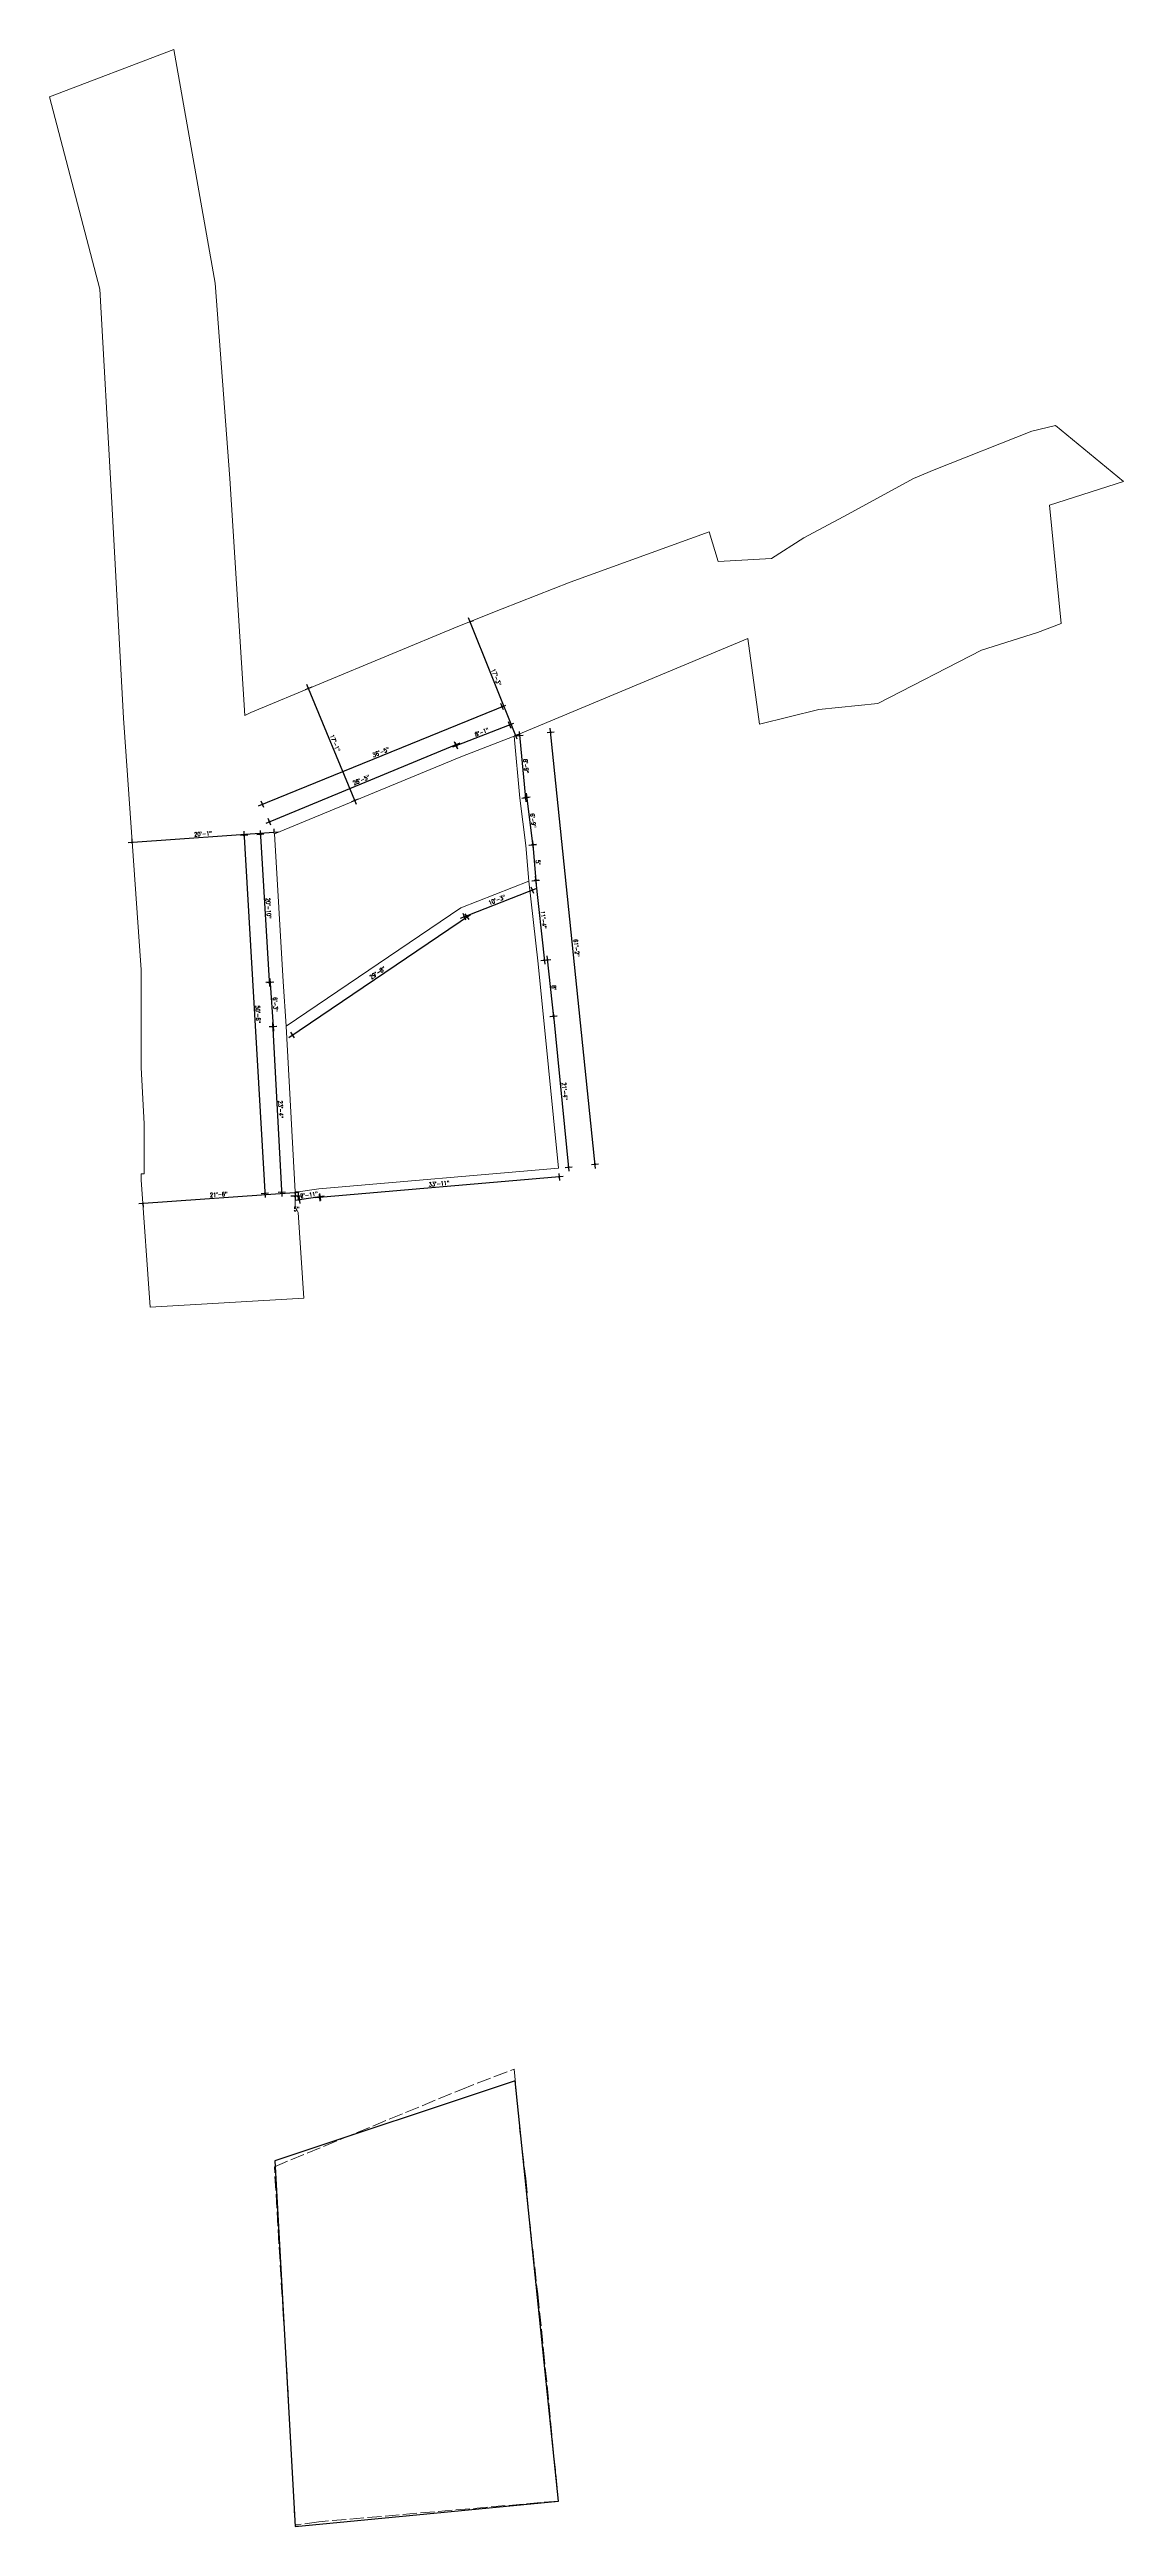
# Model space of a CAD drawing. Header units: inches. Extents: x -9985691 to 3643, y -3269800 to 4788.
# Drawn here: x -4997695 to -4995880, y -3269800 to -3265615 of the extents above; entities that cross this region are included whole.
import ezdxf

# ---------------------------------------------------------------- set-up
doc = ezdxf.new("R2010")
doc.units = ezdxf.units.IN
doc.header["$LTSCALE"] = 2
doc.header["$MEASUREMENT"] = 0
doc.header["$PDMODE"] = 34
doc.linetypes.add('ACAD_ISO02W100', pattern=[15, 12, -3])
doc.layers.get('0').update_dxf_attribs({"linetype": 'CONTINUOUS'})
doc.layers.get('DEFPOINTS').update_dxf_attribs({"color": 141, "linetype": 'CONTINUOUS'})
doc.layers.add('HATCH', color=60, linetype='ACAD_ISO02W100', lineweight=13)
doc.layers.add('PDF_Geometry', color=7, linetype='CONTINUOUS')
doc.styles.add('ROMANS', font='Romans.shx', dxfattribs={"width": 0.8})
doc.dimstyles.new('8 SCALE', dxfattribs={"dimscale": 0, "dimtxt": 7, "dimasz": 6, "dimexe": 6, "dimexo": 2, "dimgap": 2, "dimtad": 1, "dimdec": 0, "dimzin": 0, "dimdsep": 46, "dimlunit": 4, "dimtxsty": 'ROMANS', "dimblk": 'DOTSMALL', "dimcen": 0, "dimdle": 7, "dimclrd": 8, "dimclre": 8, "dimclrt": 3, "dimadec": 0, "dimazin": 0, "dimtfac": 1, "dimtdec": 0, "dimtofl": 0, "dimtmove": 2, "dimatfit": 3, "dimfxl": 6, "dimfxlon": 1, "dimtolj": 1, "dimtzin": 0, "dimarcsym": 0})

# ---------------------------------------------------------------- blocks, each defined once
blk = doc.blocks.new('_DOTSMALL')
at = {"color": 0, "linetype": 'ByBlock', "const_width": 0.5}
blk.add_lwpolyline([(-0.0625, 0, 1), (0.0625, 0, 1)], format="xyb", close=True, dxfattribs=at)
blk = doc.blocks.new('*D519')
at = {"color": 8, "lineweight": -2, "ltscale": 0.5, "transparency": 16777216}
for p, q in [((-4997251.5, -3266692.4), (-4997262.6, -3266697)), ((-4997175.9, -3266890.5), (-4997259.7, -3266688.2)), ((-4997173, -3266881.7), (-4997184.1, -3266886.3))]:
    blk.add_line(p, q, dxfattribs=at)
at = {"layer": 'DEFPOINTS', "color": 0, "ltscale": 0.5, "transparency": 16777216}
for p in [(-4997257, -3266694.7), (-4997235.5, -3266685.7), (-4997157.1, -3266875.1)]:
    blk.add_point(p, dxfattribs=at)
at = {"color": 8, "lineweight": -2, "ltscale": 0.5, "transparency": 16777216, "xscale": 6, "yscale": 6, "zscale": 6}
for p, rotation in [((-4997257, -3266694.7), 112.5035313171136), ((-4997178.6, -3266884), 292.5035313171136)]:
    blk.add_blockref('_DOTSMALL', p, dxfattribs=dict(at, rotation=rotation))
at = {"color": 3, "ltscale": 0.5, "transparency": 16777216, "insert": (-4997212.1, -3266787), "char_height": 7, "attachment_point": 5, "rotation": 292.5035, "style": 'ROMANS'}
blk.add_mtext('\\A1;17\'-1"', dxfattribs=at)
blk = doc.blocks.new('*D520')
at = {"color": 8, "lineweight": -2, "ltscale": 0.5, "transparency": 16777216}
for p, q in [((-4996904.4, -3266780.5), (-4996986.5, -3266575.3)), ((-4996984.6, -3266582.1), (-4996978.3, -3266579.6)), ((-4996907.7, -3266774.3), (-4996901.4, -3266771.8))]:
    blk.add_line(p, q, dxfattribs=at)
at = {"layer": 'DEFPOINTS', "color": 0, "ltscale": 0.5, "transparency": 16777216}
for p in [(-4996986.5, -3266582.8), (-4996983.9, -3266581.8), (-4996909.6, -3266775.1)]:
    blk.add_point(p, dxfattribs=at)
at = {"color": 8, "lineweight": -2, "ltscale": 0.5, "transparency": 16777216, "xscale": 6, "yscale": 6, "zscale": 6}
for p, rotation in [((-4996983.9, -3266581.8), 111.8014094862561), ((-4996907, -3266774), 291.8014094862561)]:
    blk.add_blockref('_DOTSMALL', p, dxfattribs=dict(at, rotation=rotation))
at = {"color": 3, "ltscale": 0.5, "transparency": 16777216, "insert": (-4996939.7, -3266675.6), "char_height": 7, "attachment_point": 5, "rotation": 291.8014, "style": 'ROMANS'}
blk.add_mtext('\\A1;17\'-3"', dxfattribs=at)
blk = doc.blocks.new('*D521')
at = {"color": 8, "lineweight": -2, "ltscale": 0.5, "transparency": 16777216}
for p, q in [((-4997307.7, -3266937.6), (-4997561.7, -3266955.5)), ((-4997554.8, -3266955), (-4997555.2, -3266949)), ((-4997314.7, -3266938.1), (-4997315.1, -3266932.1))]:
    blk.add_line(p, q, dxfattribs=at)
at = {"layer": 'DEFPOINTS', "color": 0, "ltscale": 0.5, "transparency": 16777216}
for p in [(-4997314.6, -3266940.1), (-4997554.8, -3266955), (-4997554.6, -3266957)]:
    blk.add_point(p, dxfattribs=at)
at = {"color": 8, "lineweight": -2, "ltscale": 0.5, "transparency": 16777216, "xscale": 6, "yscale": 6, "zscale": 6}
for p, rotation in [((-4997554.8, -3266955), 184.0376956530164), ((-4997314.7, -3266938.1), 4.03769565301638)]:
    blk.add_blockref('_DOTSMALL', p, dxfattribs=dict(at, rotation=rotation))
at = {"color": 3, "ltscale": 0.5, "transparency": 16777216, "insert": (-4997435.2, -3266940.4), "char_height": 7, "attachment_point": 5, "rotation": 4.0377, "style": 'ROMANS'}
blk.add_mtext('\\A1;20\'-1"', dxfattribs=at)
blk = doc.blocks.new('*D522')
at = {"color": 8, "lineweight": -2, "ltscale": 0.5, "transparency": 16777216}
for p, q in [((-4997272.5, -3267546.5), (-4997543.8, -3267565.4)), ((-4997536.8, -3267564.9), (-4997536.4, -3267570.9)), ((-4997279.5, -3267546.9), (-4997279, -3267552.9))]:
    blk.add_line(p, q, dxfattribs=at)
at = {"layer": 'DEFPOINTS', "color": 0, "ltscale": 0.5, "transparency": 16777216}
for p in [(-4997536.9, -3267563), (-4997536.8, -3267564.9), (-4997279.6, -3267545.1)]:
    blk.add_point(p, dxfattribs=at)
at = {"color": 8, "lineweight": -2, "ltscale": 0.5, "transparency": 16777216, "xscale": 6, "yscale": 6, "zscale": 6}
for p, rotation in [((-4997536.8, -3267564.9), 183.9909230884255), ((-4997279.5, -3267546.9), 3.990923088425538)]:
    blk.add_blockref('_DOTSMALL', p, dxfattribs=dict(at, rotation=rotation))
at = {"color": 3, "ltscale": 0.5, "transparency": 16777216, "insert": (-4997408.6, -3267549.8), "char_height": 7, "attachment_point": 5, "rotation": 3.9909, "style": 'ROMANS'}
blk.add_mtext('\\A1;21\'-6"', dxfattribs=at)
blk = doc.blocks.new('*D523')
at = {"color": 8, "lineweight": -2, "ltscale": 0.5, "transparency": 16777216}
for p, q in [((-4997332.2, -3266941.1), (-4997344.1, -3266941.8)), ((-4997338.6, -3266934.5), (-4997322.7, -3267198.5)), ((-4997317.2, -3267191.1), (-4997329.1, -3267191.8))]:
    blk.add_line(p, q, dxfattribs=at)
at = {"layer": 'DEFPOINTS', "color": 0, "ltscale": 0.5, "transparency": 16777216}
for p in [(-4997314.6, -3266940.1), (-4997323.1, -3267191.5), (-4997299.6, -3267190.1)]:
    blk.add_point(p, dxfattribs=at)
at = {"color": 8, "lineweight": -2, "ltscale": 0.5, "transparency": 16777216, "xscale": 6, "yscale": 6, "zscale": 6}
for p, rotation in [((-4997338.1, -3266941.5), 93.4336363093463), ((-4997323.1, -3267191.5), 273.4336363093464)]:
    blk.add_blockref('_DOTSMALL', p, dxfattribs=dict(at, rotation=rotation))
at = {"color": 3, "ltscale": 0.5, "transparency": 16777216, "insert": (-4997324.5, -3267066.1), "char_height": 7, "attachment_point": 5, "rotation": 273.4336, "style": 'ROMANS'}
blk.add_mtext('\\A1;20\'-10"', dxfattribs=at)
blk = doc.blocks.new('*D524')
at = {"color": 8, "lineweight": -2, "ltscale": 0.5, "transparency": 16777216}
for p, q in [((-4997315.5, -3267191.1), (-4997327.5, -3267191.9)), ((-4997322, -3267184.6), (-4997316, -3267273.5)), ((-4997310.5, -3267266.1), (-4997322.5, -3267266.9))]:
    blk.add_line(p, q, dxfattribs=at)
at = {"layer": 'DEFPOINTS', "color": 0, "ltscale": 0.5, "transparency": 16777216}
for p in [(-4997299.6, -3267190.1), (-4997316.5, -3267266.5), (-4997294.6, -3267265.1)]:
    blk.add_point(p, dxfattribs=at)
at = {"color": 8, "lineweight": -2, "ltscale": 0.5, "transparency": 16777216, "xscale": 6, "yscale": 6, "zscale": 6}
for p, rotation in [((-4997321.5, -3267191.5), 93.81404472881553), ((-4997316.5, -3267266.5), 273.8140447288155)]:
    blk.add_blockref('_DOTSMALL', p, dxfattribs=dict(at, rotation=rotation))
at = {"color": 3, "ltscale": 0.5, "transparency": 16777216, "insert": (-4997312.9, -3267228.6), "char_height": 7, "attachment_point": 5, "rotation": 273.814, "style": 'ROMANS'}
blk.add_mtext('\\A1;6\'-3"', dxfattribs=at)
blk = doc.blocks.new('*D525')
at = {"color": 8, "lineweight": -2, "ltscale": 0.5, "transparency": 16777216}
for p, q in [((-4997311.3, -3267266), (-4997323.3, -3267266.6)), ((-4997317.7, -3267259.3), (-4997301.9, -3267553.3)), ((-4997296.3, -3267546), (-4997308.3, -3267546.6))]:
    blk.add_line(p, q, dxfattribs=at)
at = {"layer": 'DEFPOINTS', "color": 0, "ltscale": 0.5, "transparency": 16777216}
for p in [(-4997294.6, -3267265.1), (-4997302.3, -3267546.3), (-4997279.6, -3267545.1)]:
    blk.add_point(p, dxfattribs=at)
at = {"color": 8, "lineweight": -2, "ltscale": 0.5, "transparency": 16777216, "xscale": 6, "yscale": 6, "zscale": 6}
for p, rotation in [((-4997317.3, -3267266.3), 93.06649094763883), ((-4997302.3, -3267546.3), 273.0664909476389)]:
    blk.add_blockref('_DOTSMALL', p, dxfattribs=dict(at, rotation=rotation))
at = {"color": 3, "ltscale": 0.5, "transparency": 16777216, "insert": (-4997303.7, -3267406), "char_height": 7, "attachment_point": 5, "rotation": 273.0665, "style": 'ROMANS'}
blk.add_mtext('\\A1;23\'-4"', dxfattribs=at)
blk = doc.blocks.new('*D526')
at = {"color": 8, "lineweight": -2, "ltscale": 0.5, "transparency": 16777216}
for p, q in [((-4997267.6, -3267552.7), (-4997286.6, -3267552.7)), ((-4997279.6, -3267547.1), (-4997279.6, -3267558.7)), ((-4997274.6, -3267547.1), (-4997274.6, -3267558.7))]:
    blk.add_line(p, q, dxfattribs=at)
at = {"layer": 'DEFPOINTS', "color": 0, "ltscale": 0.5, "transparency": 16777216}
for p in [(-4997279.6, -3267545.1), (-4997279.6, -3267552.7), (-4997274.6, -3267545.1)]:
    blk.add_point(p, dxfattribs=at)
at = {"color": 8, "lineweight": -2, "ltscale": 0.5, "transparency": 16777216, "xscale": 6, "yscale": 6, "zscale": 6, "rotation": 180}
blk.add_blockref('_DOTSMALL', (-4997279.6, -3267552.7), dxfattribs=at)
at = {"color": 8, "lineweight": -2, "ltscale": 0.5, "transparency": 16777216, "xscale": 6, "yscale": 6, "zscale": 6}
blk.add_blockref('_DOTSMALL', (-4997274.6, -3267552.7), dxfattribs=at)
at = {"color": 3, "ltscale": 0.5, "transparency": 16777216, "insert": (-4997277.1, -3267574.2), "char_height": 7, "attachment_point": 5, "style": 'ROMANS'}
blk.add_mtext('\\A1;5"', dxfattribs=at)
blk = doc.blocks.new('*D527')
at = {"color": 8, "lineweight": -2, "ltscale": 0.5, "transparency": 16777216}
for p, q in [((-4997230.7, -3267552.8), (-4997279.6, -3267559.8)), ((-4997273.5, -3267552.8), (-4997271.8, -3267564.7)), ((-4997238.5, -3267547.8), (-4997236.8, -3267559.7))]:
    blk.add_line(p, q, dxfattribs=at)
at = {"layer": 'DEFPOINTS', "color": 0, "ltscale": 0.5, "transparency": 16777216}
for p in [(-4997239.6, -3267540.1), (-4997274.6, -3267545.1), (-4997272.6, -3267558.8)]:
    blk.add_point(p, dxfattribs=at)
at = {"color": 8, "lineweight": -2, "ltscale": 0.5, "transparency": 16777216, "xscale": 6, "yscale": 6, "zscale": 6}
for p, rotation in [((-4997272.6, -3267558.8), 188.129766935288), ((-4997237.6, -3267553.8), 8.129766935288014)]:
    blk.add_blockref('_DOTSMALL', p, dxfattribs=dict(at, rotation=rotation))
at = {"color": 3, "ltscale": 0.5, "transparency": 16777216, "insert": (-4997256, -3267550.2), "char_height": 7, "attachment_point": 5, "rotation": 8.1298, "style": 'ROMANS'}
blk.add_mtext('\\A1;2\'-11"', dxfattribs=at)
blk = doc.blocks.new('*D528')
at = {"color": 8, "lineweight": -2, "ltscale": 0.5, "transparency": 16777216}
for p, q in [((-4996826.3, -3267519.4), (-4997245.3, -3267555.6)), ((-4996833.8, -3267514.1), (-4996832.8, -3267526)), ((-4997238.8, -3267549.1), (-4997237.8, -3267561))]:
    blk.add_line(p, q, dxfattribs=at)
at = {"layer": 'DEFPOINTS', "color": 0, "ltscale": 0.5, "transparency": 16777216}
for p in [(-4997239.6, -3267540.1), (-4996834.6, -3267505.1), (-4997238.3, -3267555)]:
    blk.add_point(p, dxfattribs=at)
at = {"color": 8, "lineweight": -2, "ltscale": 0.5, "transparency": 16777216, "xscale": 6, "yscale": 6, "zscale": 6}
for p, rotation in [((-4996833.3, -3267520), 4.939238313804273), ((-4997238.3, -3267555), 184.9392383138043)]:
    blk.add_blockref('_DOTSMALL', p, dxfattribs=dict(at, rotation=rotation))
at = {"color": 3, "ltscale": 0.5, "transparency": 16777216, "insert": (-4997036.3, -3267531.4), "char_height": 7, "attachment_point": 5, "rotation": 4.9392, "style": 'ROMANS'}
blk.add_mtext('\\A1;33\'-11"', dxfattribs=at)
blk = doc.blocks.new('*D529')
at = {"color": 8, "lineweight": -2, "ltscale": 0.5, "transparency": 16777216}
for p, q in [((-4996843.2, -3267241.4), (-4996816.8, -3267510.4)), ((-4996848.4, -3267249), (-4996836.5, -3267247.8)), ((-4996823.4, -3267504), (-4996811.5, -3267502.8))]:
    blk.add_line(p, q, dxfattribs=at)
at = {"layer": 'DEFPOINTS', "color": 0, "ltscale": 0.5, "transparency": 16777216}
for p in [(-4996859.6, -3267250.1), (-4996834.6, -3267505.1), (-4996817.5, -3267503.4)]:
    blk.add_point(p, dxfattribs=at)
at = {"color": 8, "lineweight": -2, "ltscale": 0.5, "transparency": 16777216, "xscale": 6, "yscale": 6, "zscale": 6}
for p, rotation in [((-4996842.5, -3267248.4), 95.59936110966345), ((-4996817.5, -3267503.4), 275.5993611096634)]:
    blk.add_blockref('_DOTSMALL', p, dxfattribs=dict(at, rotation=rotation))
at = {"color": 3, "ltscale": 0.5, "transparency": 16777216, "insert": (-4996823.8, -3267375.3), "char_height": 7, "attachment_point": 5, "rotation": 275.5994, "style": 'ROMANS'}
blk.add_mtext('\\A1;21\'-4"', dxfattribs=at)
blk = doc.blocks.new('*D530')
at = {"color": 8, "lineweight": -2, "ltscale": 0.5, "transparency": 16777216}
for p, q in [((-4996859.2, -3267154), (-4996847.2, -3267152.7)), ((-4996853.9, -3267146.4), (-4996842.5, -3267255.3)), ((-4996849.2, -3267249), (-4996837.2, -3267247.7))]:
    blk.add_line(p, q, dxfattribs=at)
at = {"layer": 'DEFPOINTS', "color": 0, "ltscale": 0.5, "transparency": 16777216}
for p in [(-4996869.6, -3267155.1), (-4996859.6, -3267250.1), (-4996843.2, -3267248.4)]:
    blk.add_point(p, dxfattribs=at)
at = {"color": 8, "lineweight": -2, "ltscale": 0.5, "transparency": 16777216, "xscale": 6, "yscale": 6, "zscale": 6}
for p, rotation in [((-4996853.2, -3267153.4), 96.0089564122472), ((-4996843.2, -3267248.4), 276.0089564122472)]:
    blk.add_blockref('_DOTSMALL', p, dxfattribs=dict(at, rotation=rotation))
at = {"color": 3, "ltscale": 0.5, "transparency": 16777216, "insert": (-4996842.1, -3267200.2), "char_height": 7, "attachment_point": 5, "rotation": 276.009, "style": 'ROMANS'}
blk.add_mtext("\\A1;8'", dxfattribs=at)
blk = doc.blocks.new('*D531')
at = {"color": 8, "lineweight": -2, "ltscale": 0.5, "transparency": 16777216}
for p, q in [((-4996879.3, -3267019.5), (-4996867.4, -3267018.2)), ((-4996874.1, -3267011.9), (-4996857.6, -3267160.8)), ((-4996864.3, -3267154.5), (-4996852.4, -3267153.2))]:
    blk.add_line(p, q, dxfattribs=at)
at = {"layer": 'DEFPOINTS', "color": 0, "ltscale": 0.5, "transparency": 16777216}
for p in [(-4996884.6, -3267020.1), (-4996869.6, -3267155.1), (-4996858.3, -3267153.8)]:
    blk.add_point(p, dxfattribs=at)
at = {"color": 8, "lineweight": -2, "ltscale": 0.5, "transparency": 16777216, "xscale": 6, "yscale": 6, "zscale": 6}
for p, rotation in [((-4996873.3, -3267018.8), 96.34019950954125), ((-4996858.3, -3267153.8), 276.3401995095413)]:
    blk.add_blockref('_DOTSMALL', p, dxfattribs=dict(at, rotation=rotation))
at = {"color": 3, "ltscale": 0.5, "transparency": 16777216, "insert": (-4996859.7, -3267085.6), "char_height": 7, "attachment_point": 5, "rotation": 276.3402, "style": 'ROMANS'}
blk.add_mtext('\\A1;11\'-4"', dxfattribs=at)
blk = doc.blocks.new('*D532')
at = {"color": 8, "lineweight": -2, "ltscale": 0.5, "transparency": 16777216}
for p, q in [((-4996878.1, -3266952.1), (-4996872, -3267026)), ((-4996883.5, -3266959.6), (-4996871.6, -3266958.6)), ((-4996878.5, -3267019.6), (-4996866.6, -3267018.6))]:
    blk.add_line(p, q, dxfattribs=at)
at = {"layer": 'DEFPOINTS', "color": 0, "ltscale": 0.5, "transparency": 16777216}
for p in [(-4996889.6, -3266960.1), (-4996884.6, -3267020.1), (-4996872.6, -3267019.1)]:
    blk.add_point(p, dxfattribs=at)
at = {"color": 8, "lineweight": -2, "ltscale": 0.5, "transparency": 16777216, "xscale": 6, "yscale": 6, "zscale": 6}
for p, rotation in [((-4996877.6, -3266959.1), 94.76360670426138), ((-4996872.6, -3267019.1), 274.7636067042614)]:
    blk.add_blockref('_DOTSMALL', p, dxfattribs=dict(at, rotation=rotation))
at = {"color": 3, "ltscale": 0.5, "transparency": 16777216, "insert": (-4996868.9, -3266988.6), "char_height": 7, "attachment_point": 5, "rotation": 274.7636, "style": 'ROMANS'}
blk.add_mtext("\\A1;5'", dxfattribs=at)
blk = doc.blocks.new('*D533')
at = {"color": 8, "lineweight": -2, "ltscale": 0.5, "transparency": 16777216}
for p, q in [((-4996894.3, -3266879.4), (-4996882.4, -3266877.9)), ((-4996889.2, -3266871.7), (-4996877.5, -3266965.6)), ((-4996884.3, -3266959.4), (-4996872.4, -3266957.9))]:
    blk.add_line(p, q, dxfattribs=at)
at = {"layer": 'DEFPOINTS', "color": 0, "ltscale": 0.5, "transparency": 16777216}
for p in [(-4996899.6, -3266880.1), (-4996889.6, -3266960.1), (-4996878.4, -3266958.7)]:
    blk.add_point(p, dxfattribs=at)
at = {"color": 8, "lineweight": -2, "ltscale": 0.5, "transparency": 16777216, "xscale": 6, "yscale": 6, "zscale": 6}
for p, rotation in [((-4996888.4, -3266878.7), 97.12505674954825), ((-4996878.4, -3266958.7), 277.1250567495483)]:
    blk.add_blockref('_DOTSMALL', p, dxfattribs=dict(at, rotation=rotation))
at = {"color": 3, "ltscale": 0.5, "transparency": 16777216, "insert": (-4996877.2, -3266917.9), "char_height": 7, "attachment_point": 5, "rotation": 277.1251, "style": 'ROMANS'}
blk.add_mtext('\\A1;6\'-9"', dxfattribs=at)
blk = doc.blocks.new('*D534')
at = {"color": 8, "lineweight": -2, "ltscale": 0.5, "transparency": 16777216}
for p, q in [((-4996906.3, -3266774.8), (-4996894.4, -3266773.6)), ((-4996901, -3266767.2), (-4996889.7, -3266886.2)), ((-4996896.3, -3266879.8), (-4996884.4, -3266878.6))]:
    blk.add_line(p, q, dxfattribs=at)
at = {"layer": 'DEFPOINTS', "color": 0, "ltscale": 0.5, "transparency": 16777216}
for p in [(-4996909.6, -3266775.1), (-4996899.6, -3266880.1), (-4996890.4, -3266879.2)]:
    blk.add_point(p, dxfattribs=at)
at = {"color": 8, "lineweight": -2, "ltscale": 0.5, "transparency": 16777216, "xscale": 6, "yscale": 6, "zscale": 6}
for p, rotation in [((-4996900.4, -3266774.2), 95.44029139324137), ((-4996890.4, -3266879.2), 275.4402913932414)]:
    blk.add_blockref('_DOTSMALL', p, dxfattribs=dict(at, rotation=rotation))
at = {"color": 3, "ltscale": 0.5, "transparency": 16777216, "insert": (-4996889.2, -3266826.1), "char_height": 7, "attachment_point": 5, "rotation": 275.4403, "style": 'ROMANS'}
blk.add_mtext('\\A1;8\'-9"', dxfattribs=at)
blk = doc.blocks.new('*D535')
at = {"color": 8, "lineweight": -2, "ltscale": 0.5, "transparency": 16777216}
for p, q in [((-4996910.2, -3266754.1), (-4997013.3, -3266794.1)), ((-4997004.6, -3266797.2), (-4997008.9, -3266786)), ((-4996914.6, -3266762.2), (-4996918.9, -3266751))]:
    blk.add_line(p, q, dxfattribs=at)
at = {"layer": 'DEFPOINTS', "color": 0, "ltscale": 0.5, "transparency": 16777216}
for p in [(-4996909.6, -3266775.1), (-4997006.8, -3266791.6), (-4996999.6, -3266810.1)]:
    blk.add_point(p, dxfattribs=at)
at = {"color": 8, "lineweight": -2, "ltscale": 0.5, "transparency": 16777216, "xscale": 6, "yscale": 6, "zscale": 6}
for p, rotation in [((-4996916.8, -3266756.6), 21.25042022284545), ((-4997006.8, -3266791.6), 201.2504202228454)]:
    blk.add_blockref('_DOTSMALL', p, dxfattribs=dict(at, rotation=rotation))
at = {"color": 3, "ltscale": 0.5, "transparency": 16777216, "insert": (-4996964, -3266768.4), "char_height": 7, "attachment_point": 5, "rotation": 21.2504, "style": 'ROMANS'}
blk.add_mtext('\\A1;8\'-1"', dxfattribs=at)
blk = doc.blocks.new('*D536')
at = {"color": 8, "lineweight": -2, "ltscale": 0.5, "transparency": 16777216}
for p, q in [((-4997005.5, -3266795.7), (-4997010.1, -3266784.6)), ((-4997001.4, -3266787.4), (-4997329.3, -3266922.8)), ((-4997320.5, -3266925.7), (-4997325.1, -3266914.6))]:
    blk.add_line(p, q, dxfattribs=at)
at = {"layer": 'DEFPOINTS', "color": 0, "ltscale": 0.5, "transparency": 16777216}
for p in [(-4996999.6, -3266810.1), (-4997322.8, -3266920.1), (-4997314.6, -3266940.1)]:
    blk.add_point(p, dxfattribs=at)
at = {"color": 8, "lineweight": -2, "ltscale": 0.5, "transparency": 16777216, "xscale": 6, "yscale": 6, "zscale": 6}
for p, rotation in [((-4997007.8, -3266790.1), 22.42587605510868), ((-4997322.8, -3266920.1), 202.4258760551087)]:
    blk.add_blockref('_DOTSMALL', p, dxfattribs=dict(at, rotation=rotation))
at = {"color": 3, "ltscale": 0.5, "transparency": 16777216, "insert": (-4997167.7, -3266849.4), "char_height": 7, "attachment_point": 5, "rotation": 22.4259, "style": 'ROMANS'}
blk.add_mtext('\\A1;28\'-5"', dxfattribs=at)
blk = doc.blocks.new('*D537')
at = {"color": 8, "lineweight": -2, "ltscale": 0.5, "transparency": 16777216}
for p, q in [((-4997290, -3267284.3), (-4996983.4, -3267076.4)), ((-4996992.6, -3267075.4), (-4996985.9, -3267085.3)), ((-4997287.6, -3267275.4), (-4997280.9, -3267285.3))]:
    blk.add_line(p, q, dxfattribs=at)
at = {"layer": 'DEFPOINTS', "color": 0, "ltscale": 0.5, "transparency": 16777216}
for p in [(-4996999.6, -3267065.1), (-4996989.2, -3267080.3), (-4997294.6, -3267265.1)]:
    blk.add_point(p, dxfattribs=at)
at = {"color": 8, "lineweight": -2, "ltscale": 0.5, "transparency": 16777216, "xscale": 6, "yscale": 6, "zscale": 6}
for p, rotation in [((-4996989.2, -3267080.3), 34.13592934173201), ((-4997284.2, -3267280.3), 214.135929341732)]:
    blk.add_blockref('_DOTSMALL', p, dxfattribs=dict(at, rotation=rotation))
at = {"color": 3, "ltscale": 0.5, "transparency": 16777216, "insert": (-4997140.2, -3267175.2), "char_height": 7, "attachment_point": 5, "rotation": 34.1359, "style": 'ROMANS'}
blk.add_mtext('\\A1;29\'-8"', dxfattribs=at)
blk = doc.blocks.new('*D538')
at = {"color": 8, "lineweight": -2, "ltscale": 0.5, "transparency": 16777216}
for p, q in [((-4997000.2, -3267082.7), (-4996872.2, -3267032.6)), ((-4996880.9, -3267029.6), (-4996876.5, -3267040.7)), ((-4996995.9, -3267074.6), (-4996991.5, -3267085.7))]:
    blk.add_line(p, q, dxfattribs=at)
at = {"layer": 'DEFPOINTS', "color": 0, "ltscale": 0.5, "transparency": 16777216}
for p in [(-4996884.6, -3267020.1), (-4996878.7, -3267035.1), (-4996999.6, -3267065.1)]:
    blk.add_point(p, dxfattribs=at)
at = {"color": 8, "lineweight": -2, "ltscale": 0.5, "transparency": 16777216, "xscale": 6, "yscale": 6, "zscale": 6}
for p, rotation in [((-4996878.7, -3267035.1), 21.37066522171078), ((-4996993.7, -3267080.1), 201.3706652217108)]:
    blk.add_blockref('_DOTSMALL', p, dxfattribs=dict(at, rotation=rotation))
at = {"color": 3, "ltscale": 0.5, "transparency": 16777216, "insert": (-4996938.4, -3267051.9), "char_height": 7, "attachment_point": 5, "rotation": 21.3707, "style": 'ROMANS'}
blk.add_mtext('\\A1;10\'-3"', dxfattribs=at)
blk = doc.blocks.new('*D541')
at = {"color": 8, "lineweight": -2, "ltscale": 0.5, "transparency": 16777216}
for p, q in [((-4996853.6, -3266769.3), (-4996841.7, -3266768.1)), ((-4996771.9, -3267505.7), (-4996848.4, -3266761.7)), ((-4996778.6, -3267499.3), (-4996766.7, -3267498.1))]:
    blk.add_line(p, q, dxfattribs=at)
at = {"layer": 'DEFPOINTS', "color": 0, "ltscale": 0.5, "transparency": 16777216}
for p in [(-4996909.6, -3266775.1), (-4996847.6, -3266768.7), (-4996834.6, -3267505.1)]:
    blk.add_point(p, dxfattribs=at)
at = {"color": 8, "lineweight": -2, "ltscale": 0.5, "transparency": 16777216, "xscale": 6, "yscale": 6, "zscale": 6}
for p, rotation in [((-4996847.6, -3266768.7), 95.86596983677015), ((-4996772.6, -3267498.7), 275.8659698367701)]:
    blk.add_blockref('_DOTSMALL', p, dxfattribs=dict(at, rotation=rotation))
at = {"color": 3, "ltscale": 0.5, "transparency": 16777216, "insert": (-4996804, -3267133.1), "char_height": 7, "attachment_point": 5, "rotation": 275.866, "style": 'ROMANS'}
blk.add_mtext('\\A1;61\'-2"', dxfattribs=at)
blk = doc.blocks.new('*D544')
at = {"color": 8, "lineweight": -2, "ltscale": 0.5, "transparency": 16777216}
for p, q in [((-4997359.7, -3266942.7), (-4997371.7, -3266943.4)), ((-4997366.1, -3266936), (-4997330.3, -3267555)), ((-4997324.7, -3267547.7), (-4997336.7, -3267548.4))]:
    blk.add_line(p, q, dxfattribs=at)
at = {"layer": 'DEFPOINTS', "color": 0, "ltscale": 0.5, "transparency": 16777216}
for p in [(-4997314.6, -3266940.1), (-4997330.7, -3267548), (-4997279.6, -3267545.1)]:
    blk.add_point(p, dxfattribs=at)
at = {"color": 8, "lineweight": -2, "ltscale": 0.5, "transparency": 16777216, "xscale": 6, "yscale": 6, "zscale": 6}
for p, rotation in [((-4997365.7, -3266943), 93.31094277414184), ((-4997330.7, -3267548), 273.3109427741418)]:
    blk.add_blockref('_DOTSMALL', p, dxfattribs=dict(at, rotation=rotation))
at = {"color": 3, "ltscale": 0.5, "transparency": 16777216, "insert": (-4997342.1, -3267245.2), "char_height": 7, "attachment_point": 5, "rotation": 273.3109, "style": 'ROMANS'}
blk.add_mtext('\\A1;50\'-6"', dxfattribs=at)
blk = doc.blocks.new('*D547')
at = {"color": 8, "lineweight": -2, "ltscale": 0.5, "transparency": 16777216}
for p, q in [((-4997341.3, -3266893.1), (-4996923.3, -3266722.8)), ((-4996927.5, -3266731), (-4996932.1, -3266719.9)), ((-4997332.5, -3266896), (-4997337.1, -3266884.9))]:
    blk.add_line(p, q, dxfattribs=at)
at = {"layer": 'DEFPOINTS', "color": 0, "ltscale": 0.5, "transparency": 16777216}
for p in [(-4996929.8, -3266725.4), (-4996909.6, -3266775.1), (-4997314.6, -3266940.1)]:
    blk.add_point(p, dxfattribs=at)
at = {"color": 8, "lineweight": -2, "ltscale": 0.5, "transparency": 16777216, "xscale": 6, "yscale": 6, "zscale": 6}
for p, rotation in [((-4996929.8, -3266725.4), 22.16633819203769), ((-4997334.8, -3266890.4), 202.1663381920377)]:
    blk.add_blockref('_DOTSMALL', p, dxfattribs=dict(at, rotation=rotation))
at = {"color": 3, "ltscale": 0.5, "transparency": 16777216, "insert": (-4997134.6, -3266802.2), "char_height": 7, "attachment_point": 5, "rotation": 22.1663, "style": 'ROMANS'}
blk.add_mtext('\\A1;36\'-5"', dxfattribs=at)

msp = doc.modelspace()

# ---------------------------------------------------------------- linework, layer by layer
at = {"ltscale": 0.5}
msp.add_lwpolyline([(-4996907.6, -3269047.3), (-4997313.7, -3269182.4), (-4997279.5, -3269800.4), (-4996834.6, -3269757.5)], close=True, dxfattribs=at)
at = {"layer": 'HATCH', "transparency": 33554661}
msp.add_lwpolyline([(-4996884.6, -3269272.5), (-4996869.6, -3269407.5), (-4996859.6, -3269502.5), (-4996834.6, -3269757.5), (-4997239.6, -3269792.5), (-4997274.6, -3269797.5), (-4997279.6, -3269797.5), (-4997294.6, -3269517.5), (-4997299.6, -3269442.5), (-4997314.6, -3269192.5), (-4996999.6, -3269062.5), (-4996909.6, -3269027.5), (-4996899.6, -3269132.5), (-4996889.6, -3269212.5)], close=True, dxfattribs=at)
at = {"layer": 'PDF_Geometry', "lineweight": 9}
for points in [[(-4997534.6, -3267430.1), (-4997539.6, -3267335.1), (-4997539.6, -3267170.1), (-4997569.6, -3266745.1), (-4997589.6, -3266370.1), (-4997609.6, -3266020.1), (-4997694.6, -3265695.1), (-4997484.6, -3265615.1), (-4997414.6, -3266010.1), (-4997389.6, -3266340.1), (-4997364.6, -3266740.1), (-4997354.6, -3266735.1), (-4997004.6, -3266590.1)], [(-4997534.6, -3267430.1), (-4997539.6, -3267335.1), (-4997539.6, -3267170.1), (-4997569.6, -3266745.1), (-4997589.6, -3266370.1), (-4997609.6, -3266020.1), (-4997694.6, -3265695.1), (-4997484.6, -3265615.1), (-4997414.6, -3266010.1), (-4997389.6, -3266340.1), (-4997364.6, -3266740.1), (-4997354.6, -3266735.1), (-4997004.6, -3266590.1)], [(-4996814.6, -3266515.1), (-4996579.6, -3266430.1), (-4996564.6, -3266480.1), (-4996474.6, -3266475.1), (-4996419.6, -3266440.1), (-4996344.6, -3266400.1), (-4996234.6, -3266340.1), (-4996199.6, -3266325.1), (-4996034.6, -3266260.1), (-4995994.6, -3266250.1), (-4995879.6, -3266345.1), (-4996004.6, -3266385.1), (-4995984.6, -3266585.1), (-4996024.6, -3266600.1), (-4996119.6, -3266630.1), (-4996294.6, -3266720.1), (-4996394.6, -3266730.1), (-4996494.6, -3266755.1), (-4996514.6, -3266610.1), (-4996909.6, -3266775.1), (-4996999.6, -3266810.1)], [(-4997004.6, -3266590.1), (-4996929.6, -3266560.1), (-4996814.6, -3266515.1)], [(-4996999.6, -3266810.1), (-4997314.6, -3266940.1), (-4997299.6, -3267190.1)], [(-4996999.6, -3266810.1), (-4997314.6, -3266940.1), (-4997299.6, -3267190.1)], [(-4997299.6, -3267190.1), (-4997294.6, -3267265.1)], [(-4997299.6, -3267190.1), (-4997294.6, -3267265.1)], [(-4997294.6, -3267265.1), (-4997279.6, -3267545.1), (-4997279.6, -3267570.1), (-4997274.6, -3267580.1), (-4997264.6, -3267725.1), (-4997524.6, -3267740.1), (-4997539.6, -3267525.1)], [(-4997294.6, -3267265.1), (-4997279.6, -3267545.1), (-4997279.6, -3267570.1), (-4997274.6, -3267580.1), (-4997264.6, -3267725.1), (-4997524.6, -3267740.1), (-4997539.6, -3267525.1)], [(-4997294.6, -3267265.1), (-4997279.6, -3267545.1), (-4997279.6, -3267570.1), (-4997274.6, -3267580.1), (-4997264.6, -3267725.1), (-4997524.6, -3267740.1), (-4997539.6, -3267525.1)], [(-4997294.6, -3267265.1), (-4997279.6, -3267545.1), (-4997279.6, -3267570.1), (-4997274.6, -3267580.1), (-4997264.6, -3267725.1), (-4997524.6, -3267740.1), (-4997539.6, -3267525.1)], [(-4997539.6, -3267525.1), (-4997539.6, -3267515.1), (-4997534.6, -3267515.1), (-4997534.6, -3267430.1)], [(-4997539.6, -3267525.1), (-4997539.6, -3267515.1), (-4997534.6, -3267515.1), (-4997534.6, -3267430.1)]]:
    msp.add_lwpolyline(points, dxfattribs=at)
for points in [[(-4996899.6, -3266880.1), (-4996889.6, -3266960.1), (-4996884.6, -3267020.1), (-4996999.6, -3267065.1), (-4997294.6, -3267265.1), (-4997299.6, -3267190.1), (-4997314.6, -3266940.1), (-4996999.6, -3266810.1), (-4996909.6, -3266775.1)], [(-4996899.6, -3266880.1), (-4996889.6, -3266960.1), (-4996884.6, -3267020.1), (-4996999.6, -3267065.1), (-4997294.6, -3267265.1), (-4997299.6, -3267190.1), (-4997314.6, -3266940.1), (-4996999.6, -3266810.1), (-4996909.6, -3266775.1)], [(-4996859.6, -3267250.1), (-4996834.6, -3267505.1), (-4997239.6, -3267540.1), (-4997274.6, -3267545.1), (-4997279.6, -3267545.1), (-4997294.6, -3267265.1), (-4996999.6, -3267065.1), (-4996884.6, -3267020.1), (-4996869.6, -3267155.1)], [(-4996859.6, -3267250.1), (-4996834.6, -3267505.1), (-4997239.6, -3267540.1), (-4997274.6, -3267545.1), (-4997279.6, -3267545.1), (-4997294.6, -3267265.1), (-4996999.6, -3267065.1), (-4996884.6, -3267020.1), (-4996869.6, -3267155.1)], [(-4996859.6, -3267250.1), (-4996834.6, -3267505.1), (-4997239.6, -3267540.1), (-4997274.6, -3267545.1), (-4997279.6, -3267545.1), (-4997294.6, -3267265.1), (-4996999.6, -3267065.1), (-4996884.6, -3267020.1), (-4996869.6, -3267155.1)], [(-4996859.6, -3267250.1), (-4996834.6, -3267505.1), (-4997239.6, -3267540.1), (-4997274.6, -3267545.1), (-4997279.6, -3267545.1), (-4997294.6, -3267265.1), (-4996999.6, -3267065.1), (-4996884.6, -3267020.1), (-4996869.6, -3267155.1)]]:
    msp.add_lwpolyline(points, close=True, dxfattribs=at)

# ---------------------------------------------------------------- dimensions: what is measured, and where the dimension line sits
at = {"ltscale": 0.5}
for p1, p2, distance, picture, middle in [((-4996909.6, -3266775.1), (-4996986.5, -3266582.8), -2.8, '*D520', (-4996939.7, -3266675.6)), ((-4997157.1, -3266875.1), (-4997235.5, -3266685.7), 23.3, '*D519', (-4997212.1, -3266787)), ((-4997314.6, -3266940.1), (-4996909.6, -3266775.1), 53.6, '*D547', (-4997134.6, -3266802.2)), ((-4996999.6, -3266810.1), (-4997314.6, -3266940.1), -21.6, '*D536', (-4997167.7, -3266849.4)), ((-4996909.6, -3266775.1), (-4996999.6, -3266810.1), -19.8, '*D535', (-4996964, -3266768.4)), ((-4996834.6, -3267505.1), (-4996909.6, -3266775.1), -62.3, '*D541', (-4996804, -3267133.1)), ((-4996909.6, -3266775.1), (-4996899.6, -3266880.1), 9.3, '*D534', (-4996889.2, -3266826.1)), ((-4996899.6, -3266880.1), (-4996889.6, -3266960.1), 11.3, '*D533', (-4996877.2, -3266917.9)), ((-4997314.6, -3266940.1), (-4997554.6, -3266957), -2, '*D521', (-4997435.2, -3266940.4)), ((-4997314.6, -3266940.1), (-4997279.6, -3267545.1), -51.2, '*D544', (-4997342.1, -3267245.2)), ((-4997314.6, -3266940.1), (-4997299.6, -3267190.1), -23.6, '*D523', (-4997324.5, -3267066.1)), ((-4996889.6, -3266960.1), (-4996884.6, -3267020.1), 12.1, '*D532', (-4996868.9, -3266988.6)), ((-4996999.6, -3267065.1), (-4996884.6, -3267020.1), -16.2, '*D538', (-4996938.4, -3267051.9)), ((-4996884.6, -3267020.1), (-4996869.6, -3267155.1), 11.3, '*D531', (-4996859.7, -3267085.6)), ((-4997294.6, -3267265.1), (-4996999.6, -3267065.1), -18.5, '*D537', (-4997140.2, -3267175.2)), ((-4996869.6, -3267155.1), (-4996859.6, -3267250.1), 16.5, '*D530', (-4996842.1, -3267200.2)), ((-4997299.6, -3267190.1), (-4997294.6, -3267265.1), -22, '*D524', (-4997312.9, -3267228.6)), ((-4996859.6, -3267250.1), (-4996834.6, -3267505.1), 17.2, '*D529', (-4996823.8, -3267375.3)), ((-4997294.6, -3267265.1), (-4997279.6, -3267545.1), -22.8, '*D525', (-4997303.7, -3267406)), ((-4997239.6, -3267540.1), (-4997274.6, -3267545.1), 13.8, '*D527', (-4997256, -3267550.2)), ((-4996834.6, -3267505.1), (-4997239.6, -3267540.1), 15, '*D528', (-4997036.3, -3267531.4)), ((-4997279.6, -3267545.1), (-4997536.9, -3267563), 1.9, '*D522', (-4997408.6, -3267549.8))]:
    dim = msp.add_aligned_dim(p1=p1, p2=p2, distance=distance, dimstyle='8 SCALE', override={"dimscale": 1}, dxfattribs=at)
    dim.commit()
    dim.dimension.update_dxf_attribs({"geometry": picture, "text_midpoint": middle})
dim = msp.add_linear_dim(base=(-4997279.6, -3267552.7), p1=(-4997274.6, -3267545.1), p2=(-4997279.6, -3267545.1), dimstyle='8 SCALE', override={"dimscale": 1}, dxfattribs=at)
dim.commit()
dim.dimension.update_dxf_attribs({"geometry": '*D526', "text_midpoint": (-4997277.1, -3267574.2)})

doc.saveas('drawing.dxf')
